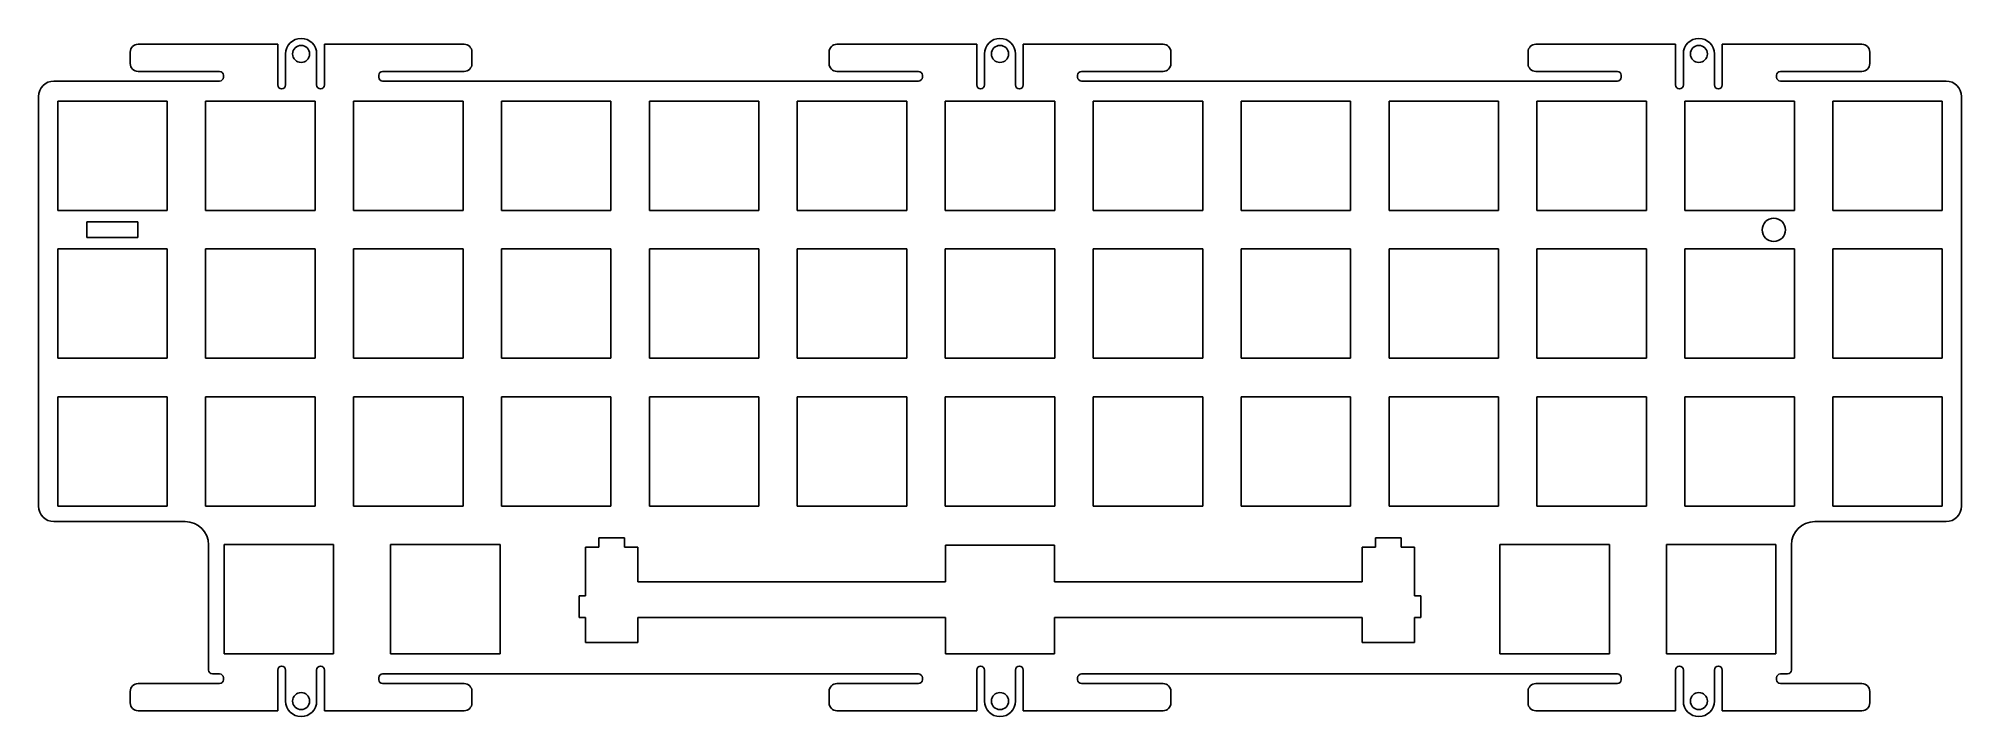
# Model space of a CAD drawing. Header units: millimetres. Extents: x 9 to 256, y 65 to 152.
import ezdxf

# ---------------------------------------------------------------- set-up
doc = ezdxf.new("R2010")
doc.units = ezdxf.units.MM
for name, color, linetype in [('Shape11951', 7, 'CONTINUOUS'), ('Shape11952', 7, 'CONTINUOUS'), ('Shape11953', 7, 'CONTINUOUS'), ('Shape11954', 7, 'CONTINUOUS'), ('Shape11955', 7, 'CONTINUOUS'), ('Shape11956', 7, 'CONTINUOUS'), ('Shape11957', 7, 'CONTINUOUS'), ('Shape11958', 7, 'CONTINUOUS'), ('Shape11959', 7, 'CONTINUOUS'), ('Shape11960', 7, 'CONTINUOUS'), ('Shape11961', 7, 'CONTINUOUS'), ('Shape11962', 7, 'CONTINUOUS'), ('Shape11963', 7, 'CONTINUOUS'), ('Shape11964', 7, 'CONTINUOUS'), ('Shape11965', 7, 'CONTINUOUS'), ('Shape11966', 7, 'CONTINUOUS'), ('Shape11967', 7, 'CONTINUOUS'), ('Shape11968', 7, 'CONTINUOUS'), ('Shape11969', 7, 'CONTINUOUS'), ('Shape11970', 7, 'CONTINUOUS'), ('Shape11971', 7, 'CONTINUOUS'), ('Shape11972', 7, 'CONTINUOUS'), ('Shape11973', 7, 'CONTINUOUS'), ('Shape11974', 7, 'CONTINUOUS'), ('Shape11975', 7, 'CONTINUOUS'), ('Shape11976', 7, 'CONTINUOUS'), ('Shape11977', 7, 'CONTINUOUS'), ('Shape11978', 7, 'CONTINUOUS'), ('Shape11979', 7, 'CONTINUOUS'), ('Shape11980', 7, 'CONTINUOUS'), ('Shape11981', 7, 'CONTINUOUS'), ('Shape11982', 7, 'CONTINUOUS'), ('Shape11983', 7, 'CONTINUOUS'), ('Shape11984', 7, 'CONTINUOUS'), ('Shape11985', 7, 'CONTINUOUS'), ('Shape11986', 7, 'CONTINUOUS'), ('Shape11987', 7, 'CONTINUOUS'), ('Shape11988', 7, 'CONTINUOUS'), ('Shape11989', 7, 'CONTINUOUS'), ('Shape11990', 7, 'CONTINUOUS'), ('Shape11991', 7, 'CONTINUOUS'), ('Shape11992', 7, 'CONTINUOUS'), ('Shape11993', 7, 'CONTINUOUS'), ('Shape11994', 7, 'CONTINUOUS'), ('Shape11995', 7, 'CONTINUOUS'), ('Shape11996', 7, 'CONTINUOUS'), ('Shape11997', 7, 'CONTINUOUS'), ('Shape11998', 7, 'CONTINUOUS'), ('Shape11999', 7, 'CONTINUOUS'), ('Shape12000', 7, 'CONTINUOUS'), ('Shape12001', 7, 'CONTINUOUS'), ('Shape12002', 7, 'CONTINUOUS'), ('Shape12003', 7, 'CONTINUOUS'), ('Shape12004', 7, 'CONTINUOUS'), ('Shape12005', 7, 'CONTINUOUS'), ('Shape12006', 7, 'CONTINUOUS'), ('Shape12007', 7, 'CONTINUOUS'), ('Shape12008', 7, 'CONTINUOUS'), ('Shape12009', 7, 'CONTINUOUS'), ('Shape12010', 7, 'CONTINUOUS'), ('Shape12011', 7, 'CONTINUOUS'), ('Shape12012', 7, 'CONTINUOUS'), ('Shape12013', 7, 'CONTINUOUS'), ('Shape12014', 7, 'CONTINUOUS'), ('Shape12015', 7, 'CONTINUOUS'), ('Shape12016', 7, 'CONTINUOUS'), ('Shape12017', 7, 'CONTINUOUS'), ('Shape12018', 7, 'CONTINUOUS'), ('Shape12019', 7, 'CONTINUOUS'), ('Shape12020', 7, 'CONTINUOUS'), ('Shape12021', 7, 'CONTINUOUS'), ('Shape12022', 7, 'CONTINUOUS'), ('Shape12023', 7, 'CONTINUOUS'), ('Shape12024', 7, 'CONTINUOUS'), ('Shape12025', 7, 'CONTINUOUS'), ('Shape12026', 7, 'CONTINUOUS'), ('Shape12027', 7, 'CONTINUOUS'), ('Shape12028', 7, 'CONTINUOUS'), ('Shape12029', 7, 'CONTINUOUS'), ('Shape12030', 7, 'CONTINUOUS'), ('Shape12031', 7, 'CONTINUOUS'), ('Shape12032', 7, 'CONTINUOUS'), ('Shape12033', 7, 'CONTINUOUS'), ('Shape12034', 7, 'CONTINUOUS'), ('Shape12035', 7, 'CONTINUOUS'), ('Shape12036', 7, 'CONTINUOUS'), ('Shape12037', 7, 'CONTINUOUS'), ('Shape12038', 7, 'CONTINUOUS'), ('Shape12039', 7, 'CONTINUOUS'), ('Shape12040', 7, 'CONTINUOUS'), ('Shape12041', 7, 'CONTINUOUS'), ('Shape12042', 7, 'CONTINUOUS'), ('Shape12043', 7, 'CONTINUOUS'), ('Shape12044', 7, 'CONTINUOUS'), ('Shape12045', 7, 'CONTINUOUS'), ('Shape12046', 7, 'CONTINUOUS'), ('Shape12047', 7, 'CONTINUOUS'), ('Shape12048', 7, 'CONTINUOUS'), ('Shape12049', 7, 'CONTINUOUS'), ('Shape12050', 7, 'CONTINUOUS'), ('Shape12051', 7, 'CONTINUOUS'), ('Shape12052', 7, 'CONTINUOUS'), ('Shape12053', 7, 'CONTINUOUS'), ('Shape12054', 7, 'CONTINUOUS'), ('Shape12055', 7, 'CONTINUOUS'), ('Shape12056', 7, 'CONTINUOUS'), ('Shape12057', 7, 'CONTINUOUS'), ('Shape12058', 7, 'CONTINUOUS'), ('Shape12059', 7, 'CONTINUOUS'), ('Shape12060', 7, 'CONTINUOUS'), ('Shape12061', 7, 'CONTINUOUS'), ('Shape12062', 7, 'CONTINUOUS'), ('Shape12063', 7, 'CONTINUOUS'), ('Shape12064', 7, 'CONTINUOUS'), ('Shape12065', 7, 'CONTINUOUS'), ('Shape12066', 7, 'CONTINUOUS'), ('Shape12067', 7, 'CONTINUOUS'), ('Shape12068', 7, 'CONTINUOUS'), ('Shape12069', 7, 'CONTINUOUS'), ('Shape12070', 7, 'CONTINUOUS'), ('Shape12071', 7, 'CONTINUOUS'), ('Shape12072', 7, 'CONTINUOUS'), ('Shape12073', 7, 'CONTINUOUS'), ('Shape12074', 7, 'CONTINUOUS'), ('Shape12075', 7, 'CONTINUOUS'), ('Shape12076', 7, 'CONTINUOUS'), ('Shape12077', 7, 'CONTINUOUS'), ('Shape12078', 7, 'CONTINUOUS'), ('Shape12079', 7, 'CONTINUOUS'), ('Shape12080', 7, 'CONTINUOUS'), ('Shape12081', 7, 'CONTINUOUS'), ('Shape12082', 7, 'CONTINUOUS'), ('Shape12083', 7, 'CONTINUOUS'), ('Shape12084', 7, 'CONTINUOUS'), ('Shape12085', 7, 'CONTINUOUS'), ('Shape12086', 7, 'CONTINUOUS'), ('Shape12087', 7, 'CONTINUOUS'), ('Shape12088', 7, 'CONTINUOUS'), ('Shape12089', 7, 'CONTINUOUS'), ('Shape12090', 7, 'CONTINUOUS'), ('Shape12091', 7, 'CONTINUOUS'), ('Shape12092', 7, 'CONTINUOUS'), ('Shape12093', 7, 'CONTINUOUS'), ('Shape12094', 7, 'CONTINUOUS'), ('Shape12095', 7, 'CONTINUOUS'), ('Shape12096', 7, 'CONTINUOUS'), ('Shape12097', 7, 'CONTINUOUS'), ('Shape12098', 7, 'CONTINUOUS'), ('Shape12099', 7, 'CONTINUOUS'), ('Shape12100', 7, 'CONTINUOUS'), ('Shape12101', 7, 'CONTINUOUS'), ('Shape12102', 7, 'CONTINUOUS'), ('Shape12103', 7, 'CONTINUOUS'), ('Shape12104', 7, 'CONTINUOUS'), ('Shape12105', 7, 'CONTINUOUS'), ('Shape12106', 7, 'CONTINUOUS'), ('Shape12107', 7, 'CONTINUOUS'), ('Shape12108', 7, 'CONTINUOUS'), ('Shape12109', 7, 'CONTINUOUS'), ('Shape12110', 7, 'CONTINUOUS'), ('Shape12111', 7, 'CONTINUOUS'), ('Shape12112', 7, 'CONTINUOUS'), ('Shape12113', 7, 'CONTINUOUS'), ('Shape12114', 7, 'CONTINUOUS'), ('Shape12115', 7, 'CONTINUOUS'), ('Shape12116', 7, 'CONTINUOUS'), ('Shape12117', 7, 'CONTINUOUS'), ('Shape12118', 7, 'CONTINUOUS'), ('Shape12119', 7, 'CONTINUOUS'), ('Shape12120', 7, 'CONTINUOUS'), ('Shape12121', 7, 'CONTINUOUS'), ('Shape12122', 7, 'CONTINUOUS'), ('Shape12123', 7, 'CONTINUOUS'), ('Shape12124', 7, 'CONTINUOUS'), ('Shape12125', 7, 'CONTINUOUS'), ('Shape12126', 7, 'CONTINUOUS'), ('Shape12127', 7, 'CONTINUOUS'), ('Shape12128', 7, 'CONTINUOUS'), ('Shape12129', 7, 'CONTINUOUS'), ('Shape12130', 7, 'CONTINUOUS'), ('Shape12131', 7, 'CONTINUOUS'), ('Shape12132', 7, 'CONTINUOUS'), ('Shape12133', 7, 'CONTINUOUS'), ('Shape12134', 7, 'CONTINUOUS'), ('Shape12135', 7, 'CONTINUOUS'), ('Shape12136', 7, 'CONTINUOUS'), ('Shape12137', 7, 'CONTINUOUS'), ('Shape12138', 7, 'CONTINUOUS'), ('Shape12139', 7, 'CONTINUOUS'), ('Shape12140', 7, 'CONTINUOUS'), ('Shape12141', 7, 'CONTINUOUS'), ('Shape12142', 7, 'CONTINUOUS'), ('Shape12143', 7, 'CONTINUOUS'), ('Shape12144', 7, 'CONTINUOUS'), ('Shape12145', 7, 'CONTINUOUS'), ('Shape12146', 7, 'CONTINUOUS'), ('Shape12147', 7, 'CONTINUOUS'), ('Shape12148', 7, 'CONTINUOUS'), ('Shape12149', 7, 'CONTINUOUS'), ('Shape12150', 7, 'CONTINUOUS'), ('Shape12151', 7, 'CONTINUOUS'), ('Shape12152', 7, 'CONTINUOUS'), ('Shape12153', 7, 'CONTINUOUS'), ('Shape12154', 7, 'CONTINUOUS'), ('Shape12155', 7, 'CONTINUOUS'), ('Shape12156', 7, 'CONTINUOUS'), ('Shape12157', 7, 'CONTINUOUS'), ('Shape12158', 7, 'CONTINUOUS'), ('Shape12159', 7, 'CONTINUOUS'), ('Shape12160', 7, 'CONTINUOUS'), ('Shape12161', 7, 'CONTINUOUS'), ('Shape12162', 7, 'CONTINUOUS'), ('Shape12163', 7, 'CONTINUOUS'), ('Shape12164', 7, 'CONTINUOUS'), ('Shape12165', 7, 'CONTINUOUS'), ('Shape12166', 7, 'CONTINUOUS'), ('Shape12167', 7, 'CONTINUOUS'), ('Shape12168', 7, 'CONTINUOUS'), ('Shape12169', 7, 'CONTINUOUS'), ('Shape12170', 7, 'CONTINUOUS'), ('Shape12171', 7, 'CONTINUOUS'), ('Shape12172', 7, 'CONTINUOUS'), ('Shape12173', 7, 'CONTINUOUS'), ('Shape12174', 7, 'CONTINUOUS'), ('Shape12175', 7, 'CONTINUOUS'), ('Shape12176', 7, 'CONTINUOUS'), ('Shape12177', 7, 'CONTINUOUS'), ('Shape12178', 7, 'CONTINUOUS'), ('Shape12179', 7, 'CONTINUOUS'), ('Shape12180', 7, 'CONTINUOUS'), ('Shape12181', 7, 'CONTINUOUS'), ('Shape12182', 7, 'CONTINUOUS'), ('Shape12183', 7, 'CONTINUOUS'), ('Shape12184', 7, 'CONTINUOUS'), ('Shape12185', 7, 'CONTINUOUS'), ('Shape12186', 7, 'CONTINUOUS'), ('Shape12187', 7, 'CONTINUOUS'), ('Shape12188', 7, 'CONTINUOUS'), ('Shape12189', 7, 'CONTINUOUS'), ('Shape12190', 7, 'CONTINUOUS'), ('Shape12191', 7, 'CONTINUOUS'), ('Shape12192', 7, 'CONTINUOUS'), ('Shape12193', 7, 'CONTINUOUS'), ('Shape12194', 7, 'CONTINUOUS'), ('Shape12195', 7, 'CONTINUOUS'), ('Shape12196', 7, 'CONTINUOUS'), ('Shape12197', 7, 'CONTINUOUS'), ('Shape12198', 7, 'CONTINUOUS'), ('Shape12199', 7, 'CONTINUOUS'), ('Shape12200', 7, 'CONTINUOUS'), ('Shape12201', 7, 'CONTINUOUS'), ('Shape12202', 7, 'CONTINUOUS'), ('Shape12203', 7, 'CONTINUOUS'), ('Shape12204', 7, 'CONTINUOUS'), ('Shape12205', 7, 'CONTINUOUS'), ('Shape12206', 7, 'CONTINUOUS'), ('Shape12207', 7, 'CONTINUOUS'), ('Shape12208', 7, 'CONTINUOUS'), ('Shape12209', 7, 'CONTINUOUS'), ('Shape12210', 7, 'CONTINUOUS'), ('Shape12211', 7, 'CONTINUOUS'), ('Shape12212', 7, 'CONTINUOUS'), ('Shape12213', 7, 'CONTINUOUS'), ('Shape12214', 7, 'CONTINUOUS'), ('Shape12215', 7, 'CONTINUOUS'), ('Shape12216', 7, 'CONTINUOUS'), ('Shape12217', 7, 'CONTINUOUS'), ('Shape12218', 7, 'CONTINUOUS'), ('Shape12219', 7, 'CONTINUOUS'), ('Shape12220', 7, 'CONTINUOUS'), ('Shape12221', 7, 'CONTINUOUS'), ('Shape12222', 7, 'CONTINUOUS'), ('Shape12223', 7, 'CONTINUOUS'), ('Shape12224', 7, 'CONTINUOUS'), ('Shape12225', 7, 'CONTINUOUS'), ('Shape12226', 7, 'CONTINUOUS'), ('Shape12227', 7, 'CONTINUOUS'), ('Shape12228', 7, 'CONTINUOUS'), ('Shape12229', 7, 'CONTINUOUS'), ('Shape12230', 7, 'CONTINUOUS'), ('Shape12231', 7, 'CONTINUOUS'), ('Shape12232', 7, 'CONTINUOUS'), ('Shape12233', 7, 'CONTINUOUS'), ('Shape12234', 7, 'CONTINUOUS'), ('Shape12235', 7, 'CONTINUOUS'), ('Shape12236', 7, 'CONTINUOUS'), ('Shape12237', 7, 'CONTINUOUS'), ('Shape12238', 7, 'CONTINUOUS'), ('Shape12239', 7, 'CONTINUOUS'), ('Shape12240', 7, 'CONTINUOUS'), ('Shape12241', 7, 'CONTINUOUS'), ('Shape12242', 7, 'CONTINUOUS'), ('Shape12243', 7, 'CONTINUOUS'), ('Shape12244', 7, 'CONTINUOUS'), ('Shape12245', 7, 'CONTINUOUS'), ('Shape12246', 7, 'CONTINUOUS'), ('Shape12247', 7, 'CONTINUOUS'), ('Shape12248', 7, 'CONTINUOUS'), ('Shape12249', 7, 'CONTINUOUS'), ('Shape12250', 7, 'CONTINUOUS'), ('Shape12251', 7, 'CONTINUOUS'), ('Shape12252', 7, 'CONTINUOUS'), ('Shape12253', 7, 'CONTINUOUS'), ('Shape12254', 7, 'CONTINUOUS'), ('Shape12255', 7, 'CONTINUOUS'), ('Shape12256', 7, 'CONTINUOUS'), ('Shape12257', 7, 'CONTINUOUS'), ('Shape12258', 7, 'CONTINUOUS'), ('Shape12259', 7, 'CONTINUOUS'), ('Shape12260', 7, 'CONTINUOUS'), ('Shape12261', 7, 'CONTINUOUS'), ('Shape12262', 7, 'CONTINUOUS'), ('Shape12263', 7, 'CONTINUOUS'), ('Shape12264', 7, 'CONTINUOUS'), ('Shape12265', 7, 'CONTINUOUS'), ('Shape12266', 7, 'CONTINUOUS'), ('Shape12267', 7, 'CONTINUOUS'), ('Shape12268', 7, 'CONTINUOUS'), ('Shape12269', 7, 'CONTINUOUS'), ('Shape12270', 7, 'CONTINUOUS'), ('Shape12271', 7, 'CONTINUOUS'), ('Shape12272', 7, 'CONTINUOUS'), ('Shape12273', 7, 'CONTINUOUS'), ('Shape12274', 7, 'CONTINUOUS'), ('Shape12275', 7, 'CONTINUOUS'), ('Shape12276', 7, 'CONTINUOUS'), ('Shape12277', 7, 'CONTINUOUS'), ('Shape12278', 7, 'CONTINUOUS'), ('Shape12279', 7, 'CONTINUOUS'), ('Shape12280', 7, 'CONTINUOUS'), ('Shape12281', 7, 'CONTINUOUS'), ('Shape12282', 7, 'CONTINUOUS'), ('Shape12283', 7, 'CONTINUOUS'), ('Shape12284', 7, 'CONTINUOUS'), ('Shape12285', 7, 'CONTINUOUS'), ('Shape12286', 7, 'CONTINUOUS'), ('Shape12287', 7, 'CONTINUOUS'), ('Shape12288', 7, 'CONTINUOUS'), ('Shape12289', 7, 'CONTINUOUS'), ('Shape12290', 7, 'CONTINUOUS'), ('Shape12291', 7, 'CONTINUOUS'), ('Shape12292', 7, 'CONTINUOUS'), ('Shape12293', 7, 'CONTINUOUS'), ('Shape12294', 7, 'CONTINUOUS'), ('Shape12295', 7, 'CONTINUOUS'), ('Shape12296', 7, 'CONTINUOUS'), ('Shape12297', 7, 'CONTINUOUS'), ('Shape12298', 7, 'CONTINUOUS'), ('Shape12299', 7, 'CONTINUOUS'), ('Shape12300', 7, 'CONTINUOUS'), ('Shape12301', 7, 'CONTINUOUS'), ('Shape12302', 7, 'CONTINUOUS'), ('Shape12303', 7, 'CONTINUOUS'), ('Shape12304', 7, 'CONTINUOUS'), ('Shape12305', 7, 'CONTINUOUS'), ('Shape12306', 7, 'CONTINUOUS'), ('Shape12307', 7, 'CONTINUOUS'), ('Shape12308', 7, 'CONTINUOUS'), ('Shape12309', 7, 'CONTINUOUS'), ('Shape12310', 7, 'CONTINUOUS'), ('Shape12311', 7, 'CONTINUOUS'), ('Shape12312', 7, 'CONTINUOUS'), ('Shape12313', 7, 'CONTINUOUS'), ('Shape12314', 7, 'CONTINUOUS'), ('Shape12315', 7, 'CONTINUOUS'), ('Shape12316', 7, 'CONTINUOUS'), ('Shape12317', 7, 'CONTINUOUS'), ('Shape12318', 7, 'CONTINUOUS'), ('Shape12319', 7, 'CONTINUOUS'), ('Shape12320', 7, 'CONTINUOUS'), ('Shape12321', 7, 'CONTINUOUS'), ('Shape12322', 7, 'CONTINUOUS'), ('Shape12323', 7, 'CONTINUOUS'), ('Shape12324', 7, 'CONTINUOUS'), ('Shape12325', 7, 'CONTINUOUS'), ('Shape12326', 7, 'CONTINUOUS'), ('Shape12327', 7, 'CONTINUOUS'), ('Shape12328', 7, 'CONTINUOUS'), ('Shape12329', 7, 'CONTINUOUS'), ('Shape12757', 7, 'CONTINUOUS')]:
    doc.layers.add(name, color=color, linetype=linetype)

msp = doc.modelspace()

# ---------------------------------------------------------------- linework, layer by layer
at = {"layer": 'Shape11951'}
msp.add_circle((42.5834, 150.069), 1.1, dxfattribs=at)
at = {"layer": 'Shape11952'}
msp.add_circle((132.583, 150.069), 1.1, dxfattribs=at)
at = {"layer": 'Shape11953'}
msp.add_circle((222.583, 150.069), 1.1, dxfattribs=at)
at = {"layer": 'Shape11954'}
msp.add_circle((42.5834, 66.6705), 1.1, dxfattribs=at)
at = {"layer": 'Shape11955'}
msp.add_circle((132.583, 66.6705), 1.1, dxfattribs=at)
at = {"layer": 'Shape11956'}
msp.add_circle((222.583, 66.6705), 1.1, dxfattribs=at)
at = {"layer": 'Shape11957'}
msp.add_line((53.0834, 70.1696), (122.083, 70.1696), dxfattribs=at)
at = {"layer": 'Shape11958'}
msp.add_arc((122.083, 69.6696), 0.5, 0, 90, dxfattribs=at)
at = {"layer": 'Shape11959'}
msp.add_line((122.583, 69.6696), (122.583, 69.4205), dxfattribs=at)
at = {"layer": 'Shape11960'}
msp.add_arc((122.083, 69.4205), 0.5, -90, 0, dxfattribs=at)
at = {"layer": 'Shape11961'}
msp.add_line((122.083, 68.9205), (111.583, 68.9205), dxfattribs=at)
at = {"layer": 'Shape11962'}
msp.add_arc((111.583, 67.9205), 1, 90, 180, dxfattribs=at)
at = {"layer": 'Shape11963'}
msp.add_line((110.583, 67.9205), (110.583, 66.4205), dxfattribs=at)
at = {"layer": 'Shape11964'}
msp.add_arc((111.583, 66.4205), 1, 180, -90, dxfattribs=at)
at = {"layer": 'Shape11965'}
msp.add_line((111.583, 65.4205), (129.583, 65.4205), dxfattribs=at)
at = {"layer": 'Shape11966'}
msp.add_line((129.583, 65.4205), (129.583, 70.6705), dxfattribs=at)
at = {"layer": 'Shape11967'}
msp.add_arc((130.083, 70.6705), 0.5, 0, 180, dxfattribs=at)
at = {"layer": 'Shape11968'}
msp.add_line((130.583, 70.6705), (130.583, 66.6705), dxfattribs=at)
at = {"layer": 'Shape11969'}
msp.add_arc((132.583, 66.6705), 2, 180, 0, dxfattribs=at)
at = {"layer": 'Shape11970'}
msp.add_line((134.583, 66.6705), (134.583, 70.6705), dxfattribs=at)
at = {"layer": 'Shape11971'}
msp.add_arc((135.083, 70.6705), 0.5, 0, 180, dxfattribs=at)
at = {"layer": 'Shape11972'}
msp.add_line((135.583, 70.6705), (135.583, 65.4205), dxfattribs=at)
at = {"layer": 'Shape11973'}
msp.add_line((135.583, 65.4205), (153.583, 65.4205), dxfattribs=at)
at = {"layer": 'Shape11974'}
msp.add_arc((153.583, 66.4205), 1, -90, 0, dxfattribs=at)
at = {"layer": 'Shape11975'}
msp.add_line((154.583, 66.4205), (154.583, 67.9205), dxfattribs=at)
at = {"layer": 'Shape11976'}
msp.add_line((243.583, 65.4205), (225.583, 65.4205), dxfattribs=at)
at = {"layer": 'Shape11977'}
msp.add_line((225.583, 65.4205), (225.583, 70.6705), dxfattribs=at)
at = {"layer": 'Shape11978'}
msp.add_arc((225.083, 70.6705), 0.5, 0, 180, dxfattribs=at)
at = {"layer": 'Shape11979'}
msp.add_line((224.583, 70.6705), (224.583, 66.6705), dxfattribs=at)
at = {"layer": 'Shape11980'}
msp.add_arc((222.583, 66.6705), 2, 180, 0, dxfattribs=at)
at = {"layer": 'Shape11981'}
msp.add_line((220.583, 66.6705), (220.583, 70.6705), dxfattribs=at)
at = {"layer": 'Shape11982'}
msp.add_arc((220.083, 70.6705), 0.5, 0, 180, dxfattribs=at)
at = {"layer": 'Shape11983'}
msp.add_line((219.583, 70.6705), (219.583, 65.4205), dxfattribs=at)
at = {"layer": 'Shape11984'}
msp.add_line((219.583, 65.4205), (201.583, 65.4205), dxfattribs=at)
at = {"layer": 'Shape11985'}
msp.add_arc((201.583, 66.4205), 1, 180, -90, dxfattribs=at)
at = {"layer": 'Shape11986'}
msp.add_line((200.583, 66.4205), (200.583, 67.9205), dxfattribs=at)
at = {"layer": 'Shape11987'}
msp.add_arc((201.583, 67.9205), 1, 90, 180, dxfattribs=at)
at = {"layer": 'Shape11988'}
msp.add_line((201.583, 68.9205), (212.083, 68.9205), dxfattribs=at)
at = {"layer": 'Shape11989'}
msp.add_arc((212.083, 69.4205), 0.5, -90, 0, dxfattribs=at)
at = {"layer": 'Shape11990'}
msp.add_line((212.583, 69.4205), (212.583, 69.6696), dxfattribs=at)
at = {"layer": 'Shape11991'}
msp.add_arc((212.083, 69.6696), 0.5, 0, 90, dxfattribs=at)
at = {"layer": 'Shape11992'}
msp.add_line((212.083, 70.1696), (143.083, 70.1696), dxfattribs=at)
at = {"layer": 'Shape11993'}
msp.add_arc((143.083, 69.6696), 0.5, 90, 180, dxfattribs=at)
at = {"layer": 'Shape11994'}
msp.add_line((142.583, 69.6696), (142.583, 69.4205), dxfattribs=at)
at = {"layer": 'Shape11995'}
msp.add_arc((143.083, 69.4205), 0.5, 180, -90, dxfattribs=at)
at = {"layer": 'Shape11996'}
msp.add_line((143.083, 68.9205), (153.583, 68.9205), dxfattribs=at)
at = {"layer": 'Shape11997'}
msp.add_arc((153.583, 67.9205), 1, 0, 90, dxfattribs=at)
at = {"layer": 'Shape11998'}
msp.add_line((53.0834, 146.57), (122.083, 146.57), dxfattribs=at)
at = {"layer": 'Shape11999'}
msp.add_arc((122.083, 147.07), 0.5, -90, 0, dxfattribs=at)
at = {"layer": 'Shape12000'}
msp.add_line((122.583, 147.07), (122.583, 147.319), dxfattribs=at)
at = {"layer": 'Shape12001'}
msp.add_arc((122.083, 147.319), 0.5, 0, 90, dxfattribs=at)
at = {"layer": 'Shape12002'}
msp.add_line((122.083, 147.819), (111.583, 147.819), dxfattribs=at)
at = {"layer": 'Shape12003'}
msp.add_arc((111.583, 148.819), 1, 180, -90, dxfattribs=at)
at = {"layer": 'Shape12004'}
msp.add_line((110.583, 148.819), (110.583, 150.319), dxfattribs=at)
at = {"layer": 'Shape12005'}
msp.add_arc((111.583, 150.319), 1, 90, 180, dxfattribs=at)
at = {"layer": 'Shape12006'}
msp.add_line((111.583, 151.319), (129.583, 151.319), dxfattribs=at)
at = {"layer": 'Shape12007'}
msp.add_line((129.583, 151.319), (129.583, 146.069), dxfattribs=at)
at = {"layer": 'Shape12008'}
msp.add_arc((130.083, 146.069), 0.5, 180, 0, dxfattribs=at)
at = {"layer": 'Shape12009'}
msp.add_line((130.583, 146.069), (130.583, 150.069), dxfattribs=at)
at = {"layer": 'Shape12010'}
msp.add_arc((132.583, 150.069), 2, 0, 180, dxfattribs=at)
at = {"layer": 'Shape12011'}
msp.add_line((134.583, 150.069), (134.583, 146.069), dxfattribs=at)
at = {"layer": 'Shape12012'}
msp.add_arc((135.083, 146.069), 0.5, 180, 0, dxfattribs=at)
at = {"layer": 'Shape12013'}
msp.add_line((135.583, 146.069), (135.583, 151.319), dxfattribs=at)
at = {"layer": 'Shape12014'}
msp.add_line((135.583, 151.319), (153.583, 151.319), dxfattribs=at)
at = {"layer": 'Shape12015'}
msp.add_arc((153.583, 150.319), 1, 0, 90, dxfattribs=at)
at = {"layer": 'Shape12016'}
msp.add_line((154.583, 150.319), (154.583, 148.819), dxfattribs=at)
at = {"layer": 'Shape12017'}
msp.add_line((256.408, 91.7946), (256.408, 144.57), dxfattribs=at)
at = {"layer": 'Shape12018'}
msp.add_arc((254.408, 144.57), 2, 0, 90, dxfattribs=at)
at = {"layer": 'Shape12019'}
msp.add_line((254.408, 146.57), (233.083, 146.57), dxfattribs=at)
at = {"layer": 'Shape12020'}
msp.add_arc((233.083, 147.07), 0.5, 180, -90, dxfattribs=at)
at = {"layer": 'Shape12021'}
msp.add_line((232.583, 147.07), (232.583, 147.319), dxfattribs=at)
at = {"layer": 'Shape12022'}
msp.add_arc((233.083, 147.319), 0.5, 90, 180, dxfattribs=at)
at = {"layer": 'Shape12023'}
msp.add_line((233.083, 147.819), (243.583, 147.819), dxfattribs=at)
at = {"layer": 'Shape12024'}
msp.add_arc((243.583, 148.819), 1, -90, 0, dxfattribs=at)
at = {"layer": 'Shape12025'}
msp.add_line((244.583, 148.819), (244.583, 150.319), dxfattribs=at)
at = {"layer": 'Shape12026'}
msp.add_arc((243.583, 150.319), 1, 0, 90, dxfattribs=at)
at = {"layer": 'Shape12027'}
msp.add_line((243.583, 151.319), (225.583, 151.319), dxfattribs=at)
at = {"layer": 'Shape12028'}
msp.add_line((225.583, 151.319), (225.583, 146.069), dxfattribs=at)
at = {"layer": 'Shape12029'}
msp.add_arc((225.083, 146.069), 0.5, 180, 0, dxfattribs=at)
at = {"layer": 'Shape12030'}
msp.add_line((224.583, 146.069), (224.583, 150.069), dxfattribs=at)
at = {"layer": 'Shape12031'}
msp.add_arc((222.583, 150.069), 2, 0, 180, dxfattribs=at)
at = {"layer": 'Shape12032'}
msp.add_line((220.583, 150.069), (220.583, 146.069), dxfattribs=at)
at = {"layer": 'Shape12033'}
msp.add_arc((220.083, 146.069), 0.5, 180, 0, dxfattribs=at)
at = {"layer": 'Shape12034'}
msp.add_line((219.583, 146.069), (219.583, 151.319), dxfattribs=at)
at = {"layer": 'Shape12035'}
msp.add_line((219.583, 151.319), (201.583, 151.319), dxfattribs=at)
at = {"layer": 'Shape12036'}
msp.add_arc((201.583, 150.319), 1, 90, 180, dxfattribs=at)
at = {"layer": 'Shape12037'}
msp.add_line((200.583, 150.319), (200.583, 148.819), dxfattribs=at)
at = {"layer": 'Shape12038'}
msp.add_arc((201.583, 148.819), 1, 180, -90, dxfattribs=at)
at = {"layer": 'Shape12039'}
msp.add_line((201.583, 147.819), (212.083, 147.819), dxfattribs=at)
at = {"layer": 'Shape12040'}
msp.add_arc((212.083, 147.319), 0.5, 0, 90, dxfattribs=at)
at = {"layer": 'Shape12041'}
msp.add_line((212.583, 147.319), (212.583, 147.07), dxfattribs=at)
at = {"layer": 'Shape12042'}
msp.add_arc((212.083, 147.07), 0.5, -90, 0, dxfattribs=at)
at = {"layer": 'Shape12043'}
msp.add_line((212.083, 146.57), (143.083, 146.57), dxfattribs=at)
at = {"layer": 'Shape12044'}
msp.add_arc((143.083, 147.07), 0.5, 180, -90, dxfattribs=at)
at = {"layer": 'Shape12045'}
msp.add_line((142.583, 147.07), (142.583, 147.319), dxfattribs=at)
at = {"layer": 'Shape12046'}
msp.add_arc((143.083, 147.319), 0.5, 90, 180, dxfattribs=at)
at = {"layer": 'Shape12047'}
msp.add_line((143.083, 147.819), (153.583, 147.819), dxfattribs=at)
at = {"layer": 'Shape12048'}
msp.add_arc((153.583, 148.819), 1, -90, 0, dxfattribs=at)
at = {"layer": 'Shape12049'}
msp.add_arc((53.0834, 147.07), 0.5, 180, -90, dxfattribs=at)
at = {"layer": 'Shape12050'}
msp.add_line((52.5834, 147.07), (52.5834, 147.319), dxfattribs=at)
at = {"layer": 'Shape12051'}
msp.add_arc((53.0834, 147.319), 0.5, 90, 180, dxfattribs=at)
at = {"layer": 'Shape12052'}
msp.add_line((53.0834, 147.819), (63.5834, 147.819), dxfattribs=at)
at = {"layer": 'Shape12053'}
msp.add_arc((63.5834, 148.819), 1, -90, 0, dxfattribs=at)
at = {"layer": 'Shape12054'}
msp.add_line((64.5834, 148.819), (64.5834, 150.319), dxfattribs=at)
at = {"layer": 'Shape12055'}
msp.add_arc((63.5834, 150.319), 1, 0, 90, dxfattribs=at)
at = {"layer": 'Shape12056'}
msp.add_line((63.5834, 151.319), (45.5834, 151.319), dxfattribs=at)
at = {"layer": 'Shape12057'}
msp.add_line((45.5834, 151.319), (45.5834, 146.069), dxfattribs=at)
at = {"layer": 'Shape12058'}
msp.add_arc((45.0834, 146.069), 0.5, 180, 0, dxfattribs=at)
at = {"layer": 'Shape12059'}
msp.add_line((44.5834, 146.069), (44.5834, 150.069), dxfattribs=at)
at = {"layer": 'Shape12060'}
msp.add_arc((42.5834, 150.069), 2, 0, 180, dxfattribs=at)
at = {"layer": 'Shape12061'}
msp.add_line((40.5834, 150.069), (40.5834, 146.069), dxfattribs=at)
at = {"layer": 'Shape12062'}
msp.add_arc((40.0834, 146.069), 0.5, 180, 0, dxfattribs=at)
at = {"layer": 'Shape12063'}
msp.add_line((39.5834, 146.069), (39.5834, 151.319), dxfattribs=at)
at = {"layer": 'Shape12064'}
msp.add_line((39.5834, 151.319), (21.5834, 151.319), dxfattribs=at)
at = {"layer": 'Shape12065'}
msp.add_arc((21.5834, 150.319), 1, 90, 180, dxfattribs=at)
at = {"layer": 'Shape12066'}
msp.add_line((20.5834, 150.319), (20.5834, 148.819), dxfattribs=at)
at = {"layer": 'Shape12067'}
msp.add_arc((21.5834, 148.819), 1, 180, -90, dxfattribs=at)
at = {"layer": 'Shape12068'}
msp.add_line((21.5834, 147.819), (32.0834, 147.819), dxfattribs=at)
at = {"layer": 'Shape12069'}
msp.add_arc((32.0834, 147.319), 0.5, 0, 90, dxfattribs=at)
at = {"layer": 'Shape12070'}
msp.add_line((32.5834, 147.319), (32.5834, 147.07), dxfattribs=at)
at = {"layer": 'Shape12071'}
msp.add_arc((32.0834, 147.07), 0.5, -90, 0, dxfattribs=at)
at = {"layer": 'Shape12072'}
msp.add_line((32.0834, 146.57), (10.7584, 146.57), dxfattribs=at)
at = {"layer": 'Shape12073'}
msp.add_arc((10.7584, 144.57), 2, 90, 180, dxfattribs=at)
at = {"layer": 'Shape12074'}
msp.add_line((8.7584, 144.57), (8.7584, 91.7946), dxfattribs=at)
at = {"layer": 'Shape12075'}
msp.add_arc((243.583, 66.4205), 1, -90, 0, dxfattribs=at)
at = {"layer": 'Shape12076'}
msp.add_line((244.583, 66.4205), (244.583, 67.9205), dxfattribs=at)
at = {"layer": 'Shape12077'}
msp.add_arc((243.583, 67.9205), 1, 0, 90, dxfattribs=at)
at = {"layer": 'Shape12078'}
msp.add_line((243.583, 68.9205), (233.083, 68.9205), dxfattribs=at)
at = {"layer": 'Shape12079'}
msp.add_arc((233.083, 69.4205), 0.5, 180, -90, dxfattribs=at)
at = {"layer": 'Shape12080'}
msp.add_line((232.583, 69.4205), (232.583, 69.6696), dxfattribs=at)
at = {"layer": 'Shape12081'}
msp.add_arc((233.083, 69.6696), 0.5, 90, 180, dxfattribs=at)
at = {"layer": 'Shape12082'}
msp.add_line((233.083, 70.1696), (234.002, 70.1696), dxfattribs=at)
at = {"layer": 'Shape12083'}
msp.add_arc((234.002, 70.6696), 0.5, -90, 0, dxfattribs=at)
at = {"layer": 'Shape12084'}
msp.add_line((234.502, 70.6696), (234.502, 86.7946), dxfattribs=at)
at = {"layer": 'Shape12085'}
msp.add_arc((237.502, 86.7946), 3, 90, 180, dxfattribs=at)
at = {"layer": 'Shape12086'}
msp.add_line((237.502, 89.7946), (254.408, 89.7946), dxfattribs=at)
at = {"layer": 'Shape12087'}
msp.add_arc((254.408, 91.7946), 2, -90, 0, dxfattribs=at)
at = {"layer": 'Shape12088'}
msp.add_arc((10.7584, 91.7946), 2, 180, -90, dxfattribs=at)
at = {"layer": 'Shape12089'}
msp.add_line((10.7584, 89.7946), (27.6647, 89.7946), dxfattribs=at)
at = {"layer": 'Shape12090'}
msp.add_arc((27.6647, 86.7946), 3, 0, 90, dxfattribs=at)
at = {"layer": 'Shape12091'}
msp.add_line((30.6647, 86.7946), (30.6647, 70.6696), dxfattribs=at)
at = {"layer": 'Shape12092'}
msp.add_arc((31.1647, 70.6696), 0.5, -180, -90, dxfattribs=at)
at = {"layer": 'Shape12093'}
msp.add_line((31.1647, 70.1696), (32.0834, 70.1696), dxfattribs=at)
at = {"layer": 'Shape12094'}
msp.add_arc((32.0834, 69.6696), 0.5, 0, 90, dxfattribs=at)
at = {"layer": 'Shape12095'}
msp.add_line((32.5834, 69.6696), (32.5834, 69.4205), dxfattribs=at)
at = {"layer": 'Shape12096'}
msp.add_arc((32.0834, 69.4205), 0.5, -90, 0, dxfattribs=at)
at = {"layer": 'Shape12097'}
msp.add_line((32.0834, 68.9205), (21.5834, 68.9205), dxfattribs=at)
at = {"layer": 'Shape12098'}
msp.add_arc((21.5834, 67.9205), 1, 90, 180, dxfattribs=at)
at = {"layer": 'Shape12099'}
msp.add_line((20.5834, 67.9205), (20.5834, 66.4205), dxfattribs=at)
at = {"layer": 'Shape12100'}
msp.add_arc((21.5834, 66.4205), 1, 180, -90, dxfattribs=at)
at = {"layer": 'Shape12101'}
msp.add_line((21.5834, 65.4205), (39.5834, 65.4205), dxfattribs=at)
at = {"layer": 'Shape12102'}
msp.add_line((39.5834, 65.4205), (39.5834, 70.6705), dxfattribs=at)
at = {"layer": 'Shape12103'}
msp.add_arc((40.0834, 70.6705), 0.5, 0, 180, dxfattribs=at)
at = {"layer": 'Shape12104'}
msp.add_line((40.5834, 70.6705), (40.5834, 66.6705), dxfattribs=at)
at = {"layer": 'Shape12105'}
msp.add_arc((42.5834, 66.6705), 2, 180, 0, dxfattribs=at)
at = {"layer": 'Shape12106'}
msp.add_line((44.5834, 66.6705), (44.5834, 70.6705), dxfattribs=at)
at = {"layer": 'Shape12107'}
msp.add_arc((45.0834, 70.6705), 0.5, 0, 180, dxfattribs=at)
at = {"layer": 'Shape12108'}
msp.add_line((45.5834, 70.6705), (45.5834, 65.4205), dxfattribs=at)
at = {"layer": 'Shape12109'}
msp.add_line((45.5834, 65.4205), (63.5834, 65.4205), dxfattribs=at)
at = {"layer": 'Shape12110'}
msp.add_arc((63.5834, 66.4205), 1, -90, 0, dxfattribs=at)
at = {"layer": 'Shape12111'}
msp.add_line((64.5834, 66.4205), (64.5834, 67.9205), dxfattribs=at)
at = {"layer": 'Shape12112'}
msp.add_arc((63.5834, 67.9205), 1, 0, 90, dxfattribs=at)
at = {"layer": 'Shape12113'}
msp.add_line((63.5834, 68.9205), (53.0834, 68.9205), dxfattribs=at)
at = {"layer": 'Shape12114'}
msp.add_arc((53.0834, 69.4205), 0.5, 180, -90, dxfattribs=at)
at = {"layer": 'Shape12115'}
msp.add_line((52.5834, 69.4205), (52.5834, 69.6696), dxfattribs=at)
at = {"layer": 'Shape12116'}
msp.add_arc((53.0834, 69.6696), 0.5, 90, 180, dxfattribs=at)
at = {"layer": 'Shape12117'}
msp.add_line((30.2834, 129.895), (30.2834, 143.995), dxfattribs=at)
at = {"layer": 'Shape12118'}
msp.add_line((30.2834, 143.995), (44.3834, 143.995), dxfattribs=at)
at = {"layer": 'Shape12119'}
msp.add_line((44.3834, 143.995), (44.3834, 129.895), dxfattribs=at)
at = {"layer": 'Shape12120'}
msp.add_line((44.3834, 129.895), (30.2834, 129.895), dxfattribs=at)
at = {"layer": 'Shape12121'}
msp.add_line((139.633, 143.995), (139.633, 129.895), dxfattribs=at)
at = {"layer": 'Shape12122'}
msp.add_line((139.633, 129.895), (125.533, 129.895), dxfattribs=at)
at = {"layer": 'Shape12123'}
msp.add_line((125.533, 129.895), (125.533, 143.995), dxfattribs=at)
at = {"layer": 'Shape12124'}
msp.add_line((125.533, 143.995), (139.633, 143.995), dxfattribs=at)
at = {"layer": 'Shape12125'}
msp.add_line((163.633, 143.995), (177.733, 143.995), dxfattribs=at)
at = {"layer": 'Shape12126'}
msp.add_line((177.733, 143.995), (177.733, 129.895), dxfattribs=at)
at = {"layer": 'Shape12127'}
msp.add_line((177.733, 129.895), (163.633, 129.895), dxfattribs=at)
at = {"layer": 'Shape12128'}
msp.add_line((163.633, 129.895), (163.633, 143.995), dxfattribs=at)
at = {"layer": 'Shape12129'}
msp.add_line((158.683, 129.895), (144.583, 129.895), dxfattribs=at)
at = {"layer": 'Shape12130'}
msp.add_line((144.583, 129.895), (144.583, 143.995), dxfattribs=at)
at = {"layer": 'Shape12131'}
msp.add_line((144.583, 143.995), (158.683, 143.995), dxfattribs=at)
at = {"layer": 'Shape12132'}
msp.add_line((158.683, 143.995), (158.683, 129.895), dxfattribs=at)
at = {"layer": 'Shape12133'}
msp.add_line((220.783, 143.995), (234.883, 143.995), dxfattribs=at)
at = {"layer": 'Shape12134'}
msp.add_line((234.883, 143.995), (234.883, 129.895), dxfattribs=at)
at = {"layer": 'Shape12135'}
msp.add_line((234.883, 129.895), (220.783, 129.895), dxfattribs=at)
at = {"layer": 'Shape12136'}
msp.add_line((220.783, 129.895), (220.783, 143.995), dxfattribs=at)
at = {"layer": 'Shape12137'}
msp.add_line((253.933, 143.995), (253.933, 129.895), dxfattribs=at)
at = {"layer": 'Shape12138'}
msp.add_line((253.933, 129.895), (239.833, 129.895), dxfattribs=at)
at = {"layer": 'Shape12139'}
msp.add_line((239.833, 129.895), (239.833, 143.995), dxfattribs=at)
at = {"layer": 'Shape12140'}
msp.add_line((239.833, 143.995), (253.933, 143.995), dxfattribs=at)
at = {"layer": 'Shape12141'}
msp.add_line((68.3834, 129.895), (68.3834, 143.995), dxfattribs=at)
at = {"layer": 'Shape12142'}
msp.add_line((68.3834, 143.995), (82.4834, 143.995), dxfattribs=at)
at = {"layer": 'Shape12143'}
msp.add_line((82.4834, 143.995), (82.4834, 129.895), dxfattribs=at)
at = {"layer": 'Shape12144'}
msp.add_line((82.4834, 129.895), (68.3834, 129.895), dxfattribs=at)
at = {"layer": 'Shape12145'}
msp.add_line((120.583, 129.895), (106.483, 129.895), dxfattribs=at)
at = {"layer": 'Shape12146'}
msp.add_line((106.483, 129.895), (106.483, 143.995), dxfattribs=at)
at = {"layer": 'Shape12147'}
msp.add_line((106.483, 143.995), (120.583, 143.995), dxfattribs=at)
at = {"layer": 'Shape12148'}
msp.add_line((120.583, 143.995), (120.583, 129.895), dxfattribs=at)
at = {"layer": 'Shape12149'}
msp.add_line((63.4334, 143.995), (63.4334, 129.895), dxfattribs=at)
at = {"layer": 'Shape12150'}
msp.add_line((63.4334, 129.895), (49.3334, 129.895), dxfattribs=at)
at = {"layer": 'Shape12151'}
msp.add_line((49.3334, 129.895), (49.3334, 143.995), dxfattribs=at)
at = {"layer": 'Shape12152'}
msp.add_line((49.3334, 143.995), (63.4334, 143.995), dxfattribs=at)
at = {"layer": 'Shape12153'}
msp.add_line((101.533, 143.995), (101.533, 129.895), dxfattribs=at)
at = {"layer": 'Shape12154'}
msp.add_line((101.533, 129.895), (87.4334, 129.895), dxfattribs=at)
at = {"layer": 'Shape12155'}
msp.add_line((87.4334, 129.895), (87.4334, 143.995), dxfattribs=at)
at = {"layer": 'Shape12156'}
msp.add_line((87.4334, 143.995), (101.533, 143.995), dxfattribs=at)
at = {"layer": 'Shape12157'}
msp.add_line((215.833, 143.995), (215.833, 129.895), dxfattribs=at)
at = {"layer": 'Shape12158'}
msp.add_line((215.833, 129.895), (201.733, 129.895), dxfattribs=at)
at = {"layer": 'Shape12159'}
msp.add_line((201.733, 129.895), (201.733, 143.995), dxfattribs=at)
at = {"layer": 'Shape12160'}
msp.add_line((201.733, 143.995), (215.833, 143.995), dxfattribs=at)
at = {"layer": 'Shape12161'}
msp.add_line((196.783, 129.895), (182.683, 129.895), dxfattribs=at)
at = {"layer": 'Shape12162'}
msp.add_line((182.683, 129.895), (182.683, 143.995), dxfattribs=at)
at = {"layer": 'Shape12163'}
msp.add_line((182.683, 143.995), (196.783, 143.995), dxfattribs=at)
at = {"layer": 'Shape12164'}
msp.add_line((196.783, 143.995), (196.783, 129.895), dxfattribs=at)
at = {"layer": 'Shape12165'}
msp.add_line((25.3334, 129.895), (11.2334, 129.895), dxfattribs=at)
at = {"layer": 'Shape12166'}
msp.add_line((11.2334, 129.895), (11.2334, 143.995), dxfattribs=at)
at = {"layer": 'Shape12167'}
msp.add_line((11.2334, 143.995), (25.3334, 143.995), dxfattribs=at)
at = {"layer": 'Shape12168'}
msp.add_line((25.3334, 143.995), (25.3334, 129.895), dxfattribs=at)
at = {"layer": 'Shape12169'}
msp.add_line((21.5713, 128.42), (21.5713, 126.42), dxfattribs=at)
at = {"layer": 'Shape12170'}
msp.add_line((21.5713, 126.42), (14.9954, 126.42), dxfattribs=at)
at = {"layer": 'Shape12171'}
msp.add_line((14.9954, 126.42), (14.9954, 128.42), dxfattribs=at)
at = {"layer": 'Shape12172'}
msp.add_line((14.9954, 128.42), (21.5713, 128.42), dxfattribs=at)
at = {"layer": 'Shape12173'}
msp.add_line((32.6647, 72.7446), (32.6647, 86.8446), dxfattribs=at)
at = {"layer": 'Shape12174'}
msp.add_line((32.6647, 86.8446), (46.7646, 86.8446), dxfattribs=at)
at = {"layer": 'Shape12175'}
msp.add_line((46.7646, 86.8446), (46.7646, 72.7446), dxfattribs=at)
at = {"layer": 'Shape12176'}
msp.add_line((46.7646, 72.7446), (32.6647, 72.7446), dxfattribs=at)
at = {"layer": 'Shape12177'}
msp.add_line((218.402, 72.7446), (218.402, 86.8446), dxfattribs=at)
at = {"layer": 'Shape12178'}
msp.add_line((218.402, 86.8446), (232.502, 86.8446), dxfattribs=at)
at = {"layer": 'Shape12179'}
msp.add_line((232.502, 86.8446), (232.502, 72.7446), dxfattribs=at)
at = {"layer": 'Shape12180'}
msp.add_line((232.502, 72.7446), (218.402, 72.7446), dxfattribs=at)
at = {"layer": 'Shape12181'}
msp.add_line((211.07, 86.8446), (211.07, 72.7446), dxfattribs=at)
at = {"layer": 'Shape12182'}
msp.add_line((211.07, 72.7446), (196.971, 72.7446), dxfattribs=at)
at = {"layer": 'Shape12183'}
msp.add_line((196.971, 72.7446), (196.971, 86.8446), dxfattribs=at)
at = {"layer": 'Shape12184'}
msp.add_line((196.971, 86.8446), (211.07, 86.8446), dxfattribs=at)
at = {"layer": 'Shape12185'}
msp.add_line((68.1959, 86.8446), (68.1959, 72.7446), dxfattribs=at)
at = {"layer": 'Shape12186'}
msp.add_line((68.1959, 72.7446), (54.0959, 72.7446), dxfattribs=at)
at = {"layer": 'Shape12187'}
msp.add_line((54.0959, 72.7446), (54.0959, 86.8446), dxfattribs=at)
at = {"layer": 'Shape12188'}
msp.add_line((54.0959, 86.8446), (68.1959, 86.8446), dxfattribs=at)
at = {"layer": 'Shape12189'}
msp.add_line((179.208, 74.2156), (185.956, 74.2156), dxfattribs=at)
at = {"layer": 'Shape12190'}
msp.add_line((185.956, 74.2156), (185.956, 77.4457), dxfattribs=at)
at = {"layer": 'Shape12191'}
msp.add_line((185.956, 77.4457), (186.78, 77.4457), dxfattribs=at)
at = {"layer": 'Shape12192'}
msp.add_line((186.78, 77.4457), (186.78, 80.2458), dxfattribs=at)
at = {"layer": 'Shape12193'}
msp.add_line((186.78, 80.2458), (185.956, 80.2458), dxfattribs=at)
at = {"layer": 'Shape12194'}
msp.add_line((185.956, 80.2458), (185.956, 86.5159), dxfattribs=at)
at = {"layer": 'Shape12195'}
msp.add_line((185.956, 86.5159), (184.232, 86.5159), dxfattribs=at)
at = {"layer": 'Shape12196'}
msp.add_line((184.232, 86.5159), (184.232, 87.7162), dxfattribs=at)
at = {"layer": 'Shape12197'}
msp.add_line((184.232, 87.7162), (180.93, 87.7162), dxfattribs=at)
at = {"layer": 'Shape12198'}
msp.add_line((180.93, 87.7162), (180.93, 86.5159), dxfattribs=at)
at = {"layer": 'Shape12199'}
msp.add_line((180.93, 86.5159), (179.208, 86.5159), dxfattribs=at)
at = {"layer": 'Shape12200'}
msp.add_line((179.208, 86.5159), (179.208, 82.0456), dxfattribs=at)
at = {"layer": 'Shape12201'}
msp.add_line((179.208, 82.0456), (139.583, 82.0456), dxfattribs=at)
at = {"layer": 'Shape12202'}
msp.add_line((125.583, 82.0456), (85.9566, 82.0456), dxfattribs=at)
at = {"layer": 'Shape12203'}
msp.add_line((85.9566, 82.0456), (85.9566, 86.5159), dxfattribs=at)
at = {"layer": 'Shape12204'}
msp.add_line((85.9566, 86.5159), (84.2311, 86.5159), dxfattribs=at)
at = {"layer": 'Shape12205'}
msp.add_line((84.2311, 86.5159), (84.2311, 87.7162), dxfattribs=at)
at = {"layer": 'Shape12206'}
msp.add_line((84.2311, 87.7162), (80.9305, 87.7162), dxfattribs=at)
at = {"layer": 'Shape12207'}
msp.add_line((80.9305, 87.7162), (80.9305, 86.5159), dxfattribs=at)
at = {"layer": 'Shape12208'}
msp.add_line((80.9305, 86.5159), (79.2069, 86.5159), dxfattribs=at)
at = {"layer": 'Shape12209'}
msp.add_line((79.2069, 86.5159), (79.2069, 80.2458), dxfattribs=at)
at = {"layer": 'Shape12210'}
msp.add_line((79.2069, 80.2458), (78.3814, 80.2458), dxfattribs=at)
at = {"layer": 'Shape12211'}
msp.add_line((78.3814, 80.2458), (78.3814, 77.4457), dxfattribs=at)
at = {"layer": 'Shape12212'}
msp.add_line((78.3814, 77.4457), (79.2069, 77.4457), dxfattribs=at)
at = {"layer": 'Shape12213'}
msp.add_line((79.2069, 77.4457), (79.2069, 74.2156), dxfattribs=at)
at = {"layer": 'Shape12214'}
msp.add_line((79.2069, 74.2156), (85.9566, 74.2156), dxfattribs=at)
at = {"layer": 'Shape12215'}
msp.add_line((85.9566, 74.2156), (85.9566, 77.4457), dxfattribs=at)
at = {"layer": 'Shape12216'}
msp.add_line((85.9566, 77.4457), (125.583, 77.4456), dxfattribs=at)
at = {"layer": 'Shape12217'}
msp.add_line((139.583, 77.4456), (179.208, 77.4457), dxfattribs=at)
at = {"layer": 'Shape12218'}
msp.add_line((179.208, 77.4457), (179.208, 74.2156), dxfattribs=at)
at = {"layer": 'Shape12219'}
msp.add_line((125.583, 82.0456), (125.583, 86.7461), dxfattribs=at)
at = {"layer": 'Shape12220'}
msp.add_line((125.583, 86.7461), (139.583, 86.746), dxfattribs=at)
at = {"layer": 'Shape12221'}
msp.add_line((139.583, 86.746), (139.583, 82.0456), dxfattribs=at)
at = {"layer": 'Shape12222'}
msp.add_line((139.583, 77.4456), (139.583, 77.4456), dxfattribs=at)
at = {"layer": 'Shape12223'}
msp.add_line((139.583, 72.7446), (125.583, 72.7446), dxfattribs=at)
at = {"layer": 'Shape12224'}
msp.add_line((139.583, 77.4456), (139.583, 72.7446), dxfattribs=at)
at = {"layer": 'Shape12225'}
msp.add_line((125.583, 77.4456), (125.583, 72.7446), dxfattribs=at)
at = {"layer": 'Shape12226'}
msp.add_line((30.2834, 110.845), (30.2834, 124.945), dxfattribs=at)
at = {"layer": 'Shape12227'}
msp.add_line((30.2834, 124.945), (44.3834, 124.945), dxfattribs=at)
at = {"layer": 'Shape12228'}
msp.add_line((44.3834, 124.945), (44.3834, 110.845), dxfattribs=at)
at = {"layer": 'Shape12229'}
msp.add_line((44.3834, 110.845), (30.2834, 110.845), dxfattribs=at)
at = {"layer": 'Shape12230'}
msp.add_line((139.633, 124.945), (139.633, 110.845), dxfattribs=at)
at = {"layer": 'Shape12231'}
msp.add_line((139.633, 110.845), (125.533, 110.845), dxfattribs=at)
at = {"layer": 'Shape12232'}
msp.add_line((125.533, 110.845), (125.533, 124.945), dxfattribs=at)
at = {"layer": 'Shape12233'}
msp.add_line((125.533, 124.945), (139.633, 124.945), dxfattribs=at)
at = {"layer": 'Shape12234'}
msp.add_line((163.633, 124.945), (177.733, 124.945), dxfattribs=at)
at = {"layer": 'Shape12235'}
msp.add_line((177.733, 124.945), (177.733, 110.845), dxfattribs=at)
at = {"layer": 'Shape12236'}
msp.add_line((177.733, 110.845), (163.633, 110.845), dxfattribs=at)
at = {"layer": 'Shape12237'}
msp.add_line((163.633, 110.845), (163.633, 124.945), dxfattribs=at)
at = {"layer": 'Shape12238'}
msp.add_line((158.683, 110.845), (144.583, 110.845), dxfattribs=at)
at = {"layer": 'Shape12239'}
msp.add_line((144.583, 110.845), (144.583, 124.945), dxfattribs=at)
at = {"layer": 'Shape12240'}
msp.add_line((144.583, 124.945), (158.683, 124.945), dxfattribs=at)
at = {"layer": 'Shape12241'}
msp.add_line((158.683, 124.945), (158.683, 110.845), dxfattribs=at)
at = {"layer": 'Shape12242'}
msp.add_line((220.783, 124.945), (234.883, 124.945), dxfattribs=at)
at = {"layer": 'Shape12243'}
msp.add_line((234.883, 124.945), (234.883, 110.845), dxfattribs=at)
at = {"layer": 'Shape12244'}
msp.add_line((234.883, 110.845), (220.783, 110.845), dxfattribs=at)
at = {"layer": 'Shape12245'}
msp.add_line((220.783, 110.845), (220.783, 124.945), dxfattribs=at)
at = {"layer": 'Shape12246'}
msp.add_line((253.933, 124.945), (253.933, 110.845), dxfattribs=at)
at = {"layer": 'Shape12247'}
msp.add_line((253.933, 110.845), (239.833, 110.845), dxfattribs=at)
at = {"layer": 'Shape12248'}
msp.add_line((239.833, 110.845), (239.833, 124.945), dxfattribs=at)
at = {"layer": 'Shape12249'}
msp.add_line((239.833, 124.945), (253.933, 124.945), dxfattribs=at)
at = {"layer": 'Shape12250'}
msp.add_line((68.3834, 110.845), (68.3834, 124.945), dxfattribs=at)
at = {"layer": 'Shape12251'}
msp.add_line((68.3834, 124.945), (82.4834, 124.945), dxfattribs=at)
at = {"layer": 'Shape12252'}
msp.add_line((82.4834, 124.945), (82.4834, 110.845), dxfattribs=at)
at = {"layer": 'Shape12253'}
msp.add_line((82.4834, 110.845), (68.3834, 110.845), dxfattribs=at)
at = {"layer": 'Shape12254'}
msp.add_line((120.583, 110.845), (106.483, 110.845), dxfattribs=at)
at = {"layer": 'Shape12255'}
msp.add_line((106.483, 110.845), (106.483, 124.945), dxfattribs=at)
at = {"layer": 'Shape12256'}
msp.add_line((106.483, 124.945), (120.583, 124.945), dxfattribs=at)
at = {"layer": 'Shape12257'}
msp.add_line((120.583, 124.945), (120.583, 110.845), dxfattribs=at)
at = {"layer": 'Shape12258'}
msp.add_line((63.4334, 124.945), (63.4334, 110.845), dxfattribs=at)
at = {"layer": 'Shape12259'}
msp.add_line((63.4334, 110.845), (49.3334, 110.845), dxfattribs=at)
at = {"layer": 'Shape12260'}
msp.add_line((49.3334, 110.845), (49.3334, 124.945), dxfattribs=at)
at = {"layer": 'Shape12261'}
msp.add_line((49.3334, 124.945), (63.4334, 124.945), dxfattribs=at)
at = {"layer": 'Shape12262'}
msp.add_line((101.533, 124.945), (101.533, 110.845), dxfattribs=at)
at = {"layer": 'Shape12263'}
msp.add_line((101.533, 110.845), (87.4334, 110.845), dxfattribs=at)
at = {"layer": 'Shape12264'}
msp.add_line((87.4334, 110.845), (87.4334, 124.945), dxfattribs=at)
at = {"layer": 'Shape12265'}
msp.add_line((87.4334, 124.945), (101.533, 124.945), dxfattribs=at)
at = {"layer": 'Shape12266'}
msp.add_line((215.833, 124.945), (215.833, 110.845), dxfattribs=at)
at = {"layer": 'Shape12267'}
msp.add_line((215.833, 110.845), (201.733, 110.845), dxfattribs=at)
at = {"layer": 'Shape12268'}
msp.add_line((201.733, 110.845), (201.733, 124.945), dxfattribs=at)
at = {"layer": 'Shape12269'}
msp.add_line((201.733, 124.945), (215.833, 124.945), dxfattribs=at)
at = {"layer": 'Shape12270'}
msp.add_line((196.783, 110.845), (182.683, 110.845), dxfattribs=at)
at = {"layer": 'Shape12271'}
msp.add_line((182.683, 110.845), (182.683, 124.945), dxfattribs=at)
at = {"layer": 'Shape12272'}
msp.add_line((182.683, 124.945), (196.783, 124.945), dxfattribs=at)
at = {"layer": 'Shape12273'}
msp.add_line((196.783, 124.945), (196.783, 110.845), dxfattribs=at)
at = {"layer": 'Shape12274'}
msp.add_line((25.3334, 110.845), (11.2334, 110.845), dxfattribs=at)
at = {"layer": 'Shape12275'}
msp.add_line((11.2334, 110.845), (11.2334, 124.945), dxfattribs=at)
at = {"layer": 'Shape12276'}
msp.add_line((11.2334, 124.945), (25.3334, 124.945), dxfattribs=at)
at = {"layer": 'Shape12277'}
msp.add_line((25.3334, 124.945), (25.3334, 110.845), dxfattribs=at)
at = {"layer": 'Shape12278'}
msp.add_line((30.2834, 91.7946), (30.2834, 105.895), dxfattribs=at)
at = {"layer": 'Shape12279'}
msp.add_line((30.2834, 105.895), (44.3834, 105.895), dxfattribs=at)
at = {"layer": 'Shape12280'}
msp.add_line((44.3834, 105.895), (44.3834, 91.7946), dxfattribs=at)
at = {"layer": 'Shape12281'}
msp.add_line((44.3834, 91.7946), (30.2834, 91.7946), dxfattribs=at)
at = {"layer": 'Shape12282'}
msp.add_line((139.633, 105.895), (139.633, 91.7946), dxfattribs=at)
at = {"layer": 'Shape12283'}
msp.add_line((139.633, 91.7946), (125.533, 91.7946), dxfattribs=at)
at = {"layer": 'Shape12284'}
msp.add_line((125.533, 91.7946), (125.533, 105.895), dxfattribs=at)
at = {"layer": 'Shape12285'}
msp.add_line((125.533, 105.895), (139.633, 105.895), dxfattribs=at)
at = {"layer": 'Shape12286'}
msp.add_line((163.633, 105.895), (177.733, 105.895), dxfattribs=at)
at = {"layer": 'Shape12287'}
msp.add_line((177.733, 105.895), (177.733, 91.7946), dxfattribs=at)
at = {"layer": 'Shape12288'}
msp.add_line((177.733, 91.7946), (163.633, 91.7946), dxfattribs=at)
at = {"layer": 'Shape12289'}
msp.add_line((163.633, 91.7946), (163.633, 105.895), dxfattribs=at)
at = {"layer": 'Shape12290'}
msp.add_line((158.683, 91.7946), (144.583, 91.7946), dxfattribs=at)
at = {"layer": 'Shape12291'}
msp.add_line((144.583, 91.7946), (144.583, 105.895), dxfattribs=at)
at = {"layer": 'Shape12292'}
msp.add_line((144.583, 105.895), (158.683, 105.895), dxfattribs=at)
at = {"layer": 'Shape12293'}
msp.add_line((158.683, 105.895), (158.683, 91.7946), dxfattribs=at)
at = {"layer": 'Shape12294'}
msp.add_line((220.783, 105.895), (234.883, 105.895), dxfattribs=at)
at = {"layer": 'Shape12295'}
msp.add_line((234.883, 105.895), (234.883, 91.7946), dxfattribs=at)
at = {"layer": 'Shape12296'}
msp.add_line((234.883, 91.7946), (220.783, 91.7946), dxfattribs=at)
at = {"layer": 'Shape12297'}
msp.add_line((220.783, 91.7946), (220.783, 105.895), dxfattribs=at)
at = {"layer": 'Shape12298'}
msp.add_line((253.933, 105.895), (253.933, 91.7946), dxfattribs=at)
at = {"layer": 'Shape12299'}
msp.add_line((253.933, 91.7946), (239.833, 91.7946), dxfattribs=at)
at = {"layer": 'Shape12300'}
msp.add_line((239.833, 91.7946), (239.833, 105.895), dxfattribs=at)
at = {"layer": 'Shape12301'}
msp.add_line((239.833, 105.895), (253.933, 105.895), dxfattribs=at)
at = {"layer": 'Shape12302'}
msp.add_line((68.3834, 91.7946), (68.3834, 105.895), dxfattribs=at)
at = {"layer": 'Shape12303'}
msp.add_line((68.3834, 105.895), (82.4834, 105.895), dxfattribs=at)
at = {"layer": 'Shape12304'}
msp.add_line((82.4834, 105.895), (82.4834, 91.7946), dxfattribs=at)
at = {"layer": 'Shape12305'}
msp.add_line((82.4834, 91.7946), (68.3834, 91.7946), dxfattribs=at)
at = {"layer": 'Shape12306'}
msp.add_line((120.583, 91.7946), (106.483, 91.7946), dxfattribs=at)
at = {"layer": 'Shape12307'}
msp.add_line((106.483, 91.7946), (106.483, 105.895), dxfattribs=at)
at = {"layer": 'Shape12308'}
msp.add_line((106.483, 105.895), (120.583, 105.895), dxfattribs=at)
at = {"layer": 'Shape12309'}
msp.add_line((120.583, 105.895), (120.583, 91.7946), dxfattribs=at)
at = {"layer": 'Shape12310'}
msp.add_line((63.4334, 105.895), (63.4334, 91.7946), dxfattribs=at)
at = {"layer": 'Shape12311'}
msp.add_line((63.4334, 91.7946), (49.3334, 91.7946), dxfattribs=at)
at = {"layer": 'Shape12312'}
msp.add_line((49.3334, 91.7946), (49.3334, 105.895), dxfattribs=at)
at = {"layer": 'Shape12313'}
msp.add_line((49.3334, 105.895), (63.4334, 105.895), dxfattribs=at)
at = {"layer": 'Shape12314'}
msp.add_line((101.533, 105.895), (101.533, 91.7946), dxfattribs=at)
at = {"layer": 'Shape12315'}
msp.add_line((101.533, 91.7946), (87.4334, 91.7946), dxfattribs=at)
at = {"layer": 'Shape12316'}
msp.add_line((87.4334, 91.7946), (87.4334, 105.895), dxfattribs=at)
at = {"layer": 'Shape12317'}
msp.add_line((87.4334, 105.895), (101.533, 105.895), dxfattribs=at)
at = {"layer": 'Shape12318'}
msp.add_line((215.833, 105.895), (215.833, 91.7946), dxfattribs=at)
at = {"layer": 'Shape12319'}
msp.add_line((215.833, 91.7946), (201.733, 91.7946), dxfattribs=at)
at = {"layer": 'Shape12320'}
msp.add_line((201.733, 91.7946), (201.733, 105.895), dxfattribs=at)
at = {"layer": 'Shape12321'}
msp.add_line((201.733, 105.895), (215.833, 105.895), dxfattribs=at)
at = {"layer": 'Shape12322'}
msp.add_line((196.783, 91.7946), (182.683, 91.7946), dxfattribs=at)
at = {"layer": 'Shape12323'}
msp.add_line((182.683, 91.7946), (182.683, 105.895), dxfattribs=at)
at = {"layer": 'Shape12324'}
msp.add_line((182.683, 105.895), (196.783, 105.895), dxfattribs=at)
at = {"layer": 'Shape12325'}
msp.add_line((196.783, 105.895), (196.783, 91.7946), dxfattribs=at)
at = {"layer": 'Shape12326'}
msp.add_line((25.3334, 91.7946), (11.2334, 91.7946), dxfattribs=at)
at = {"layer": 'Shape12327'}
msp.add_line((11.2334, 91.7946), (11.2334, 105.895), dxfattribs=at)
at = {"layer": 'Shape12328'}
msp.add_line((11.2334, 105.895), (25.3334, 105.895), dxfattribs=at)
at = {"layer": 'Shape12329'}
msp.add_line((25.3334, 105.895), (25.3334, 91.7946), dxfattribs=at)
at = {"layer": 'Shape12757'}
msp.add_circle((232.228, 127.394), 1.5, dxfattribs=at)

doc.saveas('drawing.dxf')
